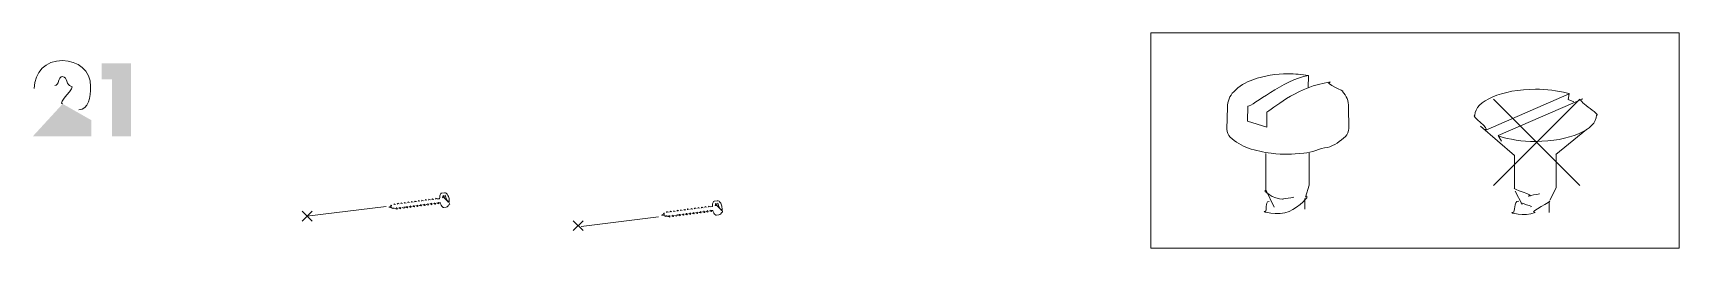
# Model space of a CAD drawing. Header units: metres. Extents: x -27.1 to 47.9, y -10.7 to 6.6.
# Drawn here: x 35.8 to 38.861, y -0.678 to -0.278 of the extents above; entities that cross this region are included whole.
import ezdxf

# ---------------------------------------------------------------- set-up
doc = ezdxf.new("R2010")
doc.units = ezdxf.units.M
doc.header["$MEASUREMENT"] = 0
doc.layers.add('PDF_Working_Num_Penna__7_Num_Penna__7_Num_Penna__7_Num_Penna__7_Num_Penna__7_Num_Penna__7', color=7, linetype='Continuous', lineweight=18)

msp = doc.modelspace()

# ---------------------------------------------------------------- hatches: boundary and pattern name
at = {"layer": 'PDF_Working_Num_Penna__7_Num_Penna__7_Num_Penna__7_Num_Penna__7_Num_Penna__7_Num_Penna__7', "linetype": 'Continuous', "lineweight": 18}
for points in [[(35.9475, -0.3646), (35.9475, -0.4701), (35.9827, -0.4701), (35.9827, -0.3349), (35.9282, -0.3349), (35.9282, -0.3646)], [(35.8554, -0.41), (35.8002, -0.4701), (35.9088, -0.4701), (35.9088, -0.4403)]]:
    msp.add_hatch(color=7, dxfattribs=at).paths.add_polyline_path(points)

# ---------------------------------------------------------------- linework, layer by layer
at = {"layer": 'PDF_Working_Num_Penna__7_Num_Penna__7_Num_Penna__7_Num_Penna__7_Num_Penna__7_Num_Penna__7', "color": 7, "linetype": 'Continuous', "lineweight": 18, "flags": 128}
for points in [[(38.8615, -0.6782), (37.8789, -0.6782), (37.8789, -0.278), (38.8615, -0.278)], [(36.5653, -0.5842), (36.562, -0.5846), (36.5628, -0.5803)], [(37.0725, -0.5989), (37.0692, -0.5993), (37.07, -0.5949)]]:
    msp.add_lwpolyline(points, close=True, dxfattribs=at)
for points in [[(38.1719, -0.3799), (38.1721, -0.3575, 0.044804), (38.1344, -0.354, 0.080648), (38.069, -0.365, 0.117093), (38.0332, -0.3874, 0.199359), (38.0216, -0.4161), (38.0207, -0.4571, 0.196622), (38.0268, -0.4717, 0.116494), (38.0606, -0.4923, 0.04778), (38.1029, -0.5019)], [(38.2075, -0.4914, 0.116819), (38.241, -0.4705, 0.201022), (38.247, -0.4557), (38.2469, -0.4157, 0.199914), (38.2353, -0.3871)], [(38.5947, -0.3828, -0.063873), (38.6539, -0.39), (38.6569, -0.391), (38.6568, -0.3911)], [(36.5522, -0.5869), (36.5565, -0.5864, -0.046365), (36.557, -0.5812, -0.116348), (36.5589, -0.577, -0.199289), (36.5605, -0.576), (36.5653, -0.5755, -0.198473), (36.5689, -0.5764, -0.117229), (36.572, -0.5803, -0.081566), (36.5743, -0.5878, -0.045966), (36.5745, -0.5923), (36.5719, -0.5926)], [(36.572, -0.6001, -0.198066), (36.5688, -0.6019), (36.5641, -0.6026, -0.197175), (36.5623, -0.6021, -0.114823), (36.5593, -0.5985, -0.047876), (36.5574, -0.5935), (36.5554, -0.5938)], [(37.0594, -0.6015), (37.0637, -0.601, -0.046446), (37.0642, -0.5959, -0.116348), (37.0661, -0.5916, -0.199289), (37.0677, -0.5907), (37.0725, -0.5901, -0.198473), (37.0761, -0.5911, -0.117797), (37.0792, -0.5949, -0.081566), (37.0815, -0.6024, -0.04593), (37.0817, -0.6069), (37.079, -0.6072)], [(37.0792, -0.6148, -0.197908), (37.076, -0.6166), (37.0713, -0.6172, -0.197175), (37.0695, -0.6167, -0.114823), (37.0665, -0.6131, -0.047876), (37.0646, -0.6082), (37.0626, -0.6084)]]:
    msp.add_lwpolyline(points, format="xyb", dxfattribs=at)
for points in [[(38.6568, -0.3911), (38.5023, -0.4591)], [(38.6569, -0.3915), (38.655, -0.4019), (38.6655, -0.4065)], [(38.0948, -0.4255), (38.0946, -0.4535), (38.0591, -0.4424), (38.0592, -0.4143)], [(38.5163, -0.5619), (38.6767, -0.4015)], [(38.6767, -0.5619), (38.5163, -0.4015)], [(38.6823, -0.4005), (38.5253, -0.4686), (38.5314, -0.4795)], [(38.5556, -0.5677), (38.5556, -0.5059), (38.492, -0.4517)], [(38.6321, -0.5039), (38.6893, -0.4579)], [(38.1086, -0.6019), (38.0929, -0.5699), (38.0929, -0.5026)], [(38.167, -0.5834), (38.1738, -0.5615), (38.1738, -0.5014)], [(38.6217, -0.5887), (38.6331, -0.5655), (38.6331, -0.5039)], [(38.5564, -0.5725), (38.5696, -0.597)], [(36.3008, -0.6095), (36.3193, -0.628)], [(36.3008, -0.6279), (36.3194, -0.6096)], [(36.4573, -0.6006), (36.3095, -0.6191)], [(38.1657, -0.586), (38.1657, -0.6058)], [(38.6199, -0.5913), (38.6199, -0.6118)], [(36.805, -0.6457), (36.8236, -0.6274)], [(36.8051, -0.6273), (36.8235, -0.6458)], [(36.9634, -0.62), (36.8195, -0.638)]]:
    msp.add_lwpolyline(points, dxfattribs=at)
for points in [[(36.4659, -0.5997, 0.037404), (36.4659, -0.6003), (36.4621, -0.6022), (36.4671, -0.6032, 0.032258)], [(36.474, -0.6044), (36.4709, -0.604), (36.4694, -0.6037, -0.121671)], [(36.4934, -0.6019), (36.4908, -0.6022), (36.49, -0.6023, -0.105448), (36.4897, -0.6023, -0.117239)], [(36.9731, -0.6143, 0.03703), (36.9731, -0.6149), (36.9693, -0.6169), (36.9743, -0.6179, 0.032258)], [(36.9812, -0.619), (36.978, -0.6186), (36.9766, -0.6184, -0.121671)], [(37.0006, -0.6165), (36.998, -0.6168), (36.9972, -0.6169, -0.105448), (36.9969, -0.6169, -0.117239)]]:
    msp.add_lwpolyline(points, format="xyb", close=True, dxfattribs=at)
at = {"layer": 'PDF_Working_Num_Penna__7_Num_Penna__7_Num_Penna__7_Num_Penna__7_Num_Penna__7_Num_Penna__7', "color": 7, "linetype": 'Continuous', "lineweight": 18}
for centre, radius, start, end in [((36.4842, -0.6004), 0.00283, 225.3272, 252.569), ((36.4972, -0.5986), 0.00297, 225.674, 251.5157), ((36.5036, -0.5978), 0.00292, 225.6657, 251.9644), ((36.5101, -0.5968), 0.00304, 226.136, 251.2258), ((36.5165, -0.5961), 0.00293, 225.4754, 251.7142), ((36.523, -0.5952), 0.00305, 225.9995, 251.1902), ((36.5294, -0.5945), 0.00285, 225.2815, 252.0804), ((36.5359, -0.5935), 0.00299, 225.9924, 251.6377), ((36.5423, -0.5927), 0.00298, 225.6166, 251.3038), ((36.5487, -0.592), 0.00281, 224.6394, 252.112), ((36.5553, -0.591), 0.003, 225.9361, 251.4257), ((37.0302, -0.6099), 0.00296, 225.8634, 251.7666), ((37.0366, -0.6091), 0.00291, 225.8026, 252.0028), ((37.0431, -0.6082), 0.00299, 225.9924, 251.6377), ((37.056, -0.6066), 0.00287, 224.9629, 251.7885), ((37.0624, -0.6057), 0.003, 225.9361, 251.4257), ((36.985, -0.6157), 0.00301, 226.0611, 251.569), ((36.9914, -0.615), 0.00283, 225.3272, 252.569), ((37.0044, -0.6132), 0.00297, 225.674, 251.5157), ((37.0108, -0.6124), 0.00292, 225.6657, 251.9644), ((37.0173, -0.6115), 0.00304, 226.136, 251.2258), ((37.0237, -0.6108), 0.00293, 225.4754, 251.7142)]:
    msp.add_arc(centre, radius, start, end, dxfattribs=at)
for points in [[(35.8552, -0.3295), (35.8233, -0.3295), (35.8036, -0.3505), (35.8025, -0.3815)], [(35.9074, -0.3775), (35.9074, -0.3481), (35.8835, -0.3295), (35.8552, -0.3295)], [(35.8407, -0.3758), (35.8498, -0.3758), (35.8459, -0.3593), (35.8554, -0.3593)], [(35.8554, -0.3593), (35.8647, -0.3593), (35.8622, -0.3768), (35.8708, -0.3768)], [(38.0592, -0.4143), (38.0698, -0.4143), (38.1241, -0.365), (38.1721, -0.3575)], [(35.8708, -0.3768), (35.8832, -0.3768), (35.8437, -0.41), (35.8554, -0.41)], [(35.8855, -0.4208), (35.9042, -0.4208), (35.9074, -0.3969), (35.9074, -0.3775)], [(38.2126, -0.3693), (38.1523, -0.3784), (38.1149, -0.4124), (38.0948, -0.4255)], [(38.2353, -0.3871), (38.2432, -0.3871), (38.1979, -0.3703), (38.2127, -0.3703)], [(38.4817, -0.4313), (38.4817, -0.4045), (38.5323, -0.3828), (38.5947, -0.3828)], [(38.7077, -0.4313), (38.7193, -0.4313), (38.6644, -0.4007), (38.6823, -0.4007)], [(38.5, -0.4579), (38.5139, -0.4579), (38.4719, -0.4313), (38.4817, -0.4313)], [(38.5947, -0.4799), (38.6571, -0.4799), (38.7077, -0.4581), (38.7077, -0.4313)], [(38.527, -0.4702), (38.5458, -0.4763), (38.5693, -0.4799), (38.5947, -0.4799)], [(38.1029, -0.5019), (38.1278, -0.505), (38.1401, -0.5039), (38.1638, -0.5017)], [(38.1638, -0.5017), (38.1789, -0.5017), (38.1924, -0.4914), (38.2075, -0.4914)], [(36.5661, -0.5799), (36.5674, -0.5799), (36.5687, -0.5923), (36.5745, -0.5923)], [(38.125, -0.5875), (38.1077, -0.5875), (38.084, -0.5701), (38.0936, -0.5701)], [(38.1675, -0.5811), (38.1766, -0.5811), (38.1542, -0.6021), (38.1366, -0.6099)], [(38.5823, -0.5815), (38.597, -0.5815), (38.5475, -0.5669), (38.5555, -0.5669)], [(38.6012, -0.5773), (38.6067, -0.5773), (38.5749, -0.5815), (38.5823, -0.5815)], [(36.4663, -0.5987), (36.4666, -0.5987), (36.4654, -0.5997), (36.4659, -0.5997)], [(36.4677, -0.5991), (36.4683, -0.5991), (36.4659, -0.5987), (36.4663, -0.5987)], [(36.4675, -0.6038), (36.4686, -0.6038), (36.4689, -0.6048), (36.4694, -0.6048)], [(36.4694, -0.6048), (36.4697, -0.6048), (36.4694, -0.6039), (36.4698, -0.6039)], [(36.4712, -0.5974), (36.4721, -0.5974), (36.4715, -0.5957), (36.472, -0.5957)], [(36.472, -0.5957), (36.4728, -0.5957), (36.4733, -0.597), (36.4747, -0.597)], [(36.4771, -0.606), (36.478, -0.606), (36.4723, -0.6044), (36.474, -0.6044)], [(36.4768, -0.6039), (36.4773, -0.6039), (36.4752, -0.6032), (36.4757, -0.6032)], [(36.4779, -0.6039), (36.479, -0.6039), (36.4765, -0.606), (36.4771, -0.606)], [(36.4771, -0.604), (36.4772, -0.604), (36.4767, -0.6039), (36.4768, -0.6039)], [(36.4777, -0.5966), (36.4786, -0.5966), (36.4779, -0.5949), (36.4785, -0.5949)], [(36.4785, -0.5949), (36.4793, -0.5949), (36.4797, -0.5961), (36.4812, -0.5961)], [(36.4836, -0.6051), (36.4845, -0.6051), (36.4787, -0.6035), (36.4805, -0.6035)], [(36.4844, -0.603), (36.4854, -0.603), (36.483, -0.6051), (36.4836, -0.6051)], [(36.4836, -0.6031), (36.4837, -0.6031), (36.4832, -0.6031), (36.4833, -0.6031)], [(36.4842, -0.5957), (36.485, -0.5957), (36.4844, -0.594), (36.4849, -0.594)], [(36.4849, -0.594), (36.4857, -0.594), (36.4862, -0.5953), (36.4877, -0.5953)], [(36.4901, -0.6043), (36.4909, -0.6043), (36.4852, -0.6027), (36.4869, -0.6027)], [(36.4908, -0.6022), (36.4919, -0.6022), (36.4894, -0.6043), (36.4901, -0.6043)], [(36.4906, -0.5949), (36.4915, -0.5949), (36.4908, -0.5932), (36.4914, -0.5932)], [(36.4914, -0.5932), (36.4922, -0.5932), (36.4927, -0.5945), (36.4941, -0.5945)], [(36.4965, -0.6035), (36.4974, -0.6035), (36.4917, -0.6019), (36.4934, -0.6019)], [(36.4973, -0.6013), (36.4983, -0.6013), (36.4959, -0.6035), (36.4965, -0.6035)], [(36.4965, -0.6014), (36.4966, -0.6014), (36.4961, -0.6014), (36.4962, -0.6014)], [(36.4971, -0.5941), (36.4979, -0.5941), (36.4973, -0.5924), (36.4978, -0.5924)], [(36.4978, -0.5924), (36.4986, -0.5924), (36.4991, -0.5936), (36.5006, -0.5936)], [(36.503, -0.6026), (36.5038, -0.6026), (36.4981, -0.601), (36.4999, -0.601)], [(36.5037, -0.6005), (36.5048, -0.6005), (36.5023, -0.6026), (36.503, -0.6026)], [(36.503, -0.6006), (36.5031, -0.6006), (36.5026, -0.6006), (36.5027, -0.6006)], [(36.5035, -0.5932), (36.5044, -0.5932), (36.5038, -0.5915), (36.5043, -0.5915)], [(36.5043, -0.5915), (36.5051, -0.5915), (36.5056, -0.5928), (36.507, -0.5928)], [(36.5094, -0.6018), (36.5103, -0.6018), (36.5046, -0.6002), (36.5063, -0.6002)], [(36.5102, -0.5997), (36.5113, -0.5997), (36.5088, -0.6018), (36.5094, -0.6018)], [(36.5094, -0.5998), (36.5095, -0.5998), (36.509, -0.5997), (36.5091, -0.5997)], [(36.51, -0.5924), (36.5108, -0.5924), (36.5102, -0.5907), (36.5107, -0.5907)], [(36.5107, -0.5907), (36.5115, -0.5907), (36.512, -0.5919), (36.5135, -0.5919)], [(36.5159, -0.6009), (36.5168, -0.6009), (36.511, -0.5993), (36.5128, -0.5993)], [(36.5166, -0.5988), (36.5177, -0.5988), (36.5153, -0.6009), (36.5159, -0.6009)], [(36.5159, -0.5989), (36.516, -0.5989), (36.5155, -0.5989), (36.5156, -0.5989)], [(36.5164, -0.5915), (36.5173, -0.5915), (36.5167, -0.5898), (36.5172, -0.5898)], [(36.5172, -0.5898), (36.518, -0.5898), (36.5185, -0.5911), (36.5199, -0.5911)], [(36.5223, -0.6001), (36.5232, -0.6001), (36.5175, -0.5985), (36.5192, -0.5985)], [(36.5231, -0.598), (36.5241, -0.598), (36.5217, -0.6001), (36.5223, -0.6001)], [(36.5223, -0.5981), (36.5225, -0.5981), (36.5219, -0.5981), (36.522, -0.5981)], [(36.5229, -0.5907), (36.5237, -0.5907), (36.5231, -0.589), (36.5237, -0.589)], [(36.5237, -0.589), (36.5244, -0.589), (36.5249, -0.5902), (36.5264, -0.5902)], [(36.5288, -0.5993), (36.5297, -0.5993), (36.5239, -0.5976), (36.5257, -0.5976)], [(36.5295, -0.5971), (36.5306, -0.5971), (36.5282, -0.5993), (36.5288, -0.5993)], [(36.5288, -0.5972), (36.5289, -0.5972), (36.5284, -0.5972), (36.5285, -0.5972)], [(36.5293, -0.5899), (36.5302, -0.5899), (36.5296, -0.5881), (36.5301, -0.5881)], [(36.5301, -0.5881), (36.5309, -0.5881), (36.5314, -0.5894), (36.5329, -0.5894)], [(36.5353, -0.5984), (36.5361, -0.5984), (36.5304, -0.5968), (36.5321, -0.5968)], [(36.536, -0.5963), (36.5371, -0.5963), (36.5346, -0.5984), (36.5353, -0.5984)], [(36.5353, -0.5964), (36.5354, -0.5964), (36.5349, -0.5964), (36.535, -0.5964)], [(36.5358, -0.589), (36.5366, -0.589), (36.536, -0.5873), (36.5366, -0.5873)], [(36.5366, -0.5873), (36.5373, -0.5873), (36.5378, -0.5886), (36.5393, -0.5886)], [(36.5417, -0.5976), (36.5426, -0.5976), (36.5369, -0.5959), (36.5386, -0.5959)], [(36.5425, -0.5955), (36.5435, -0.5955), (36.5411, -0.5976), (36.5417, -0.5976)], [(36.5417, -0.5956), (36.5418, -0.5956), (36.5413, -0.5955), (36.5414, -0.5955)], [(36.5423, -0.5882), (36.5431, -0.5882), (36.5425, -0.5865), (36.543, -0.5865)], [(36.543, -0.5865), (36.5438, -0.5865), (36.5443, -0.5877), (36.5458, -0.5877)], [(36.5482, -0.5967), (36.5491, -0.5967), (36.5433, -0.5951), (36.545, -0.5951)], [(36.5489, -0.5946), (36.55, -0.5946), (36.5476, -0.5967), (36.5482, -0.5967)], [(36.5482, -0.5947), (36.5483, -0.5947), (36.5478, -0.5947), (36.5479, -0.5947)], [(36.5487, -0.5873), (36.5495, -0.5873), (36.5489, -0.5856), (36.5495, -0.5856)], [(36.5495, -0.5856), (36.5503, -0.5856), (36.5508, -0.5869), (36.5522, -0.5869)], [(36.5546, -0.5959), (36.5555, -0.5959), (36.5498, -0.5943), (36.5515, -0.5943)], [(36.5554, -0.5938), (36.5564, -0.5938), (36.554, -0.5959), (36.5546, -0.5959)], [(36.5546, -0.5939), (36.5547, -0.5939), (36.5542, -0.5938), (36.5543, -0.5938)], [(36.5737, -0.5972), (36.5809, -0.5972), (36.5625, -0.5842), (36.5653, -0.5842)], [(36.5736, -0.5972), (36.5754, -0.5972), (36.5711, -0.6001), (36.572, -0.6001)], [(36.9784, -0.6121), (36.9793, -0.6121), (36.9787, -0.6104), (36.9792, -0.6104)], [(36.9792, -0.6104), (36.98, -0.6104), (36.9805, -0.6116), (36.9819, -0.6116)], [(36.9849, -0.6112), (36.9857, -0.6112), (36.9851, -0.6095), (36.9857, -0.6095)], [(36.9857, -0.6095), (36.9864, -0.6095), (36.9869, -0.6108), (36.9884, -0.6108)], [(36.9913, -0.6104), (36.9922, -0.6104), (36.9916, -0.6087), (36.9921, -0.6087)], [(36.9921, -0.6087), (36.9929, -0.6087), (36.9934, -0.6099), (36.9948, -0.6099)], [(36.9978, -0.6096), (36.9987, -0.6096), (36.998, -0.6078), (36.9986, -0.6078)], [(36.9986, -0.6078), (36.9994, -0.6078), (36.9998, -0.6091), (37.0013, -0.6091)], [(37.0043, -0.6087), (37.0051, -0.6087), (37.0045, -0.607), (37.005, -0.607)], [(37.005, -0.607), (37.0058, -0.607), (37.0063, -0.6083), (37.0078, -0.6083)], [(37.0107, -0.6079), (37.0116, -0.6079), (37.0109, -0.6062), (37.0115, -0.6062)], [(37.0115, -0.6062), (37.0123, -0.6062), (37.0128, -0.6074), (37.0142, -0.6074)], [(37.0172, -0.607), (37.018, -0.607), (37.0174, -0.6053), (37.0179, -0.6053)], [(37.0179, -0.6053), (37.0187, -0.6053), (37.0192, -0.6066), (37.0207, -0.6066)], [(37.0236, -0.6062), (37.0245, -0.6062), (37.0238, -0.6045), (37.0244, -0.6045)], [(37.0244, -0.6045), (37.0252, -0.6045), (37.0257, -0.6057), (37.0271, -0.6057)], [(37.0301, -0.6053), (37.0309, -0.6053), (37.0303, -0.6036), (37.0308, -0.6036)], [(37.0308, -0.6036), (37.0316, -0.6036), (37.0321, -0.6049), (37.0336, -0.6049)], [(37.0367, -0.6118), (37.0378, -0.6118), (37.0354, -0.6139), (37.036, -0.6139)], [(37.036, -0.6119), (37.0361, -0.6119), (37.0356, -0.6119), (37.0357, -0.6119)], [(37.0365, -0.6045), (37.0374, -0.6045), (37.0368, -0.6028), (37.0373, -0.6028)], [(37.0373, -0.6028), (37.0381, -0.6028), (37.0386, -0.6041), (37.04, -0.6041)], [(37.0425, -0.6131), (37.0433, -0.6131), (37.0376, -0.6115), (37.0393, -0.6115)], [(37.0432, -0.611), (37.0443, -0.611), (37.0418, -0.6131), (37.0425, -0.6131)], [(37.0424, -0.611), (37.0425, -0.611), (37.042, -0.611), (37.0421, -0.611)], [(37.043, -0.6037), (37.0438, -0.6037), (37.0432, -0.602), (37.0438, -0.602)], [(37.0438, -0.602), (37.0445, -0.602), (37.045, -0.6032), (37.0465, -0.6032)], [(37.0489, -0.6122), (37.0498, -0.6122), (37.044, -0.6106), (37.0458, -0.6106)], [(37.0486, -0.6102), (37.049, -0.6102), (37.047, -0.6095), (37.0475, -0.6095)], [(37.0496, -0.6101), (37.0507, -0.6101), (37.0483, -0.6122), (37.0489, -0.6122)], [(37.0489, -0.6102), (37.049, -0.6102), (37.0485, -0.6102), (37.0486, -0.6102)], [(37.0494, -0.6028), (37.0503, -0.6028), (37.0497, -0.6011), (37.0502, -0.6011)], [(37.0502, -0.6011), (37.051, -0.6011), (37.0515, -0.6024), (37.053, -0.6024)], [(37.0554, -0.6114), (37.0562, -0.6114), (37.0505, -0.6098), (37.0522, -0.6098)], [(37.0561, -0.6093), (37.0572, -0.6093), (37.0547, -0.6114), (37.0554, -0.6114)], [(37.0553, -0.6094), (37.0554, -0.6094), (37.055, -0.6093), (37.0551, -0.6093)], [(37.0559, -0.602), (37.0567, -0.602), (37.0561, -0.6003), (37.0567, -0.6003)], [(37.0567, -0.6003), (37.0574, -0.6003), (37.0579, -0.6015), (37.0594, -0.6015)], [(37.0618, -0.6105), (37.0627, -0.6105), (37.0569, -0.6089), (37.0587, -0.6089)], [(37.0626, -0.6084), (37.0636, -0.6084), (37.0612, -0.6105), (37.0618, -0.6105)], [(37.0618, -0.6085), (37.0619, -0.6085), (37.0614, -0.6085), (37.0615, -0.6085)], [(37.0809, -0.6119), (37.0881, -0.6119), (37.0697, -0.5989), (37.0725, -0.5989)], [(37.0733, -0.5945), (37.0745, -0.5945), (37.0759, -0.6069), (37.0817, -0.6069)], [(37.0808, -0.6119), (37.0825, -0.6119), (37.0783, -0.6148), (37.0792, -0.6148)], [(38.1366, -0.6099), (38.1158, -0.6191), (38.0815, -0.6099), (38.0916, -0.6099)], [(38.0916, -0.6099), (38.0971, -0.6099), (38.0896, -0.5916), (38.0989, -0.5916)], [(38.1448, -0.5836), (38.1507, -0.5836), (38.1175, -0.5875), (38.125, -0.5875)], [(38.5937, -0.6119), (38.5745, -0.6204), (38.5428, -0.6119), (38.5521, -0.6119)], [(38.5521, -0.6119), (38.5583, -0.6119), (38.5518, -0.5909), (38.5634, -0.5909)], [(38.5857, -0.6015), (38.5947, -0.6015), (38.562, -0.5938), (38.5677, -0.5938)], [(38.6207, -0.5901), (38.629, -0.5901), (38.5792, -0.6119), (38.5937, -0.6119)], [(36.9735, -0.6133), (36.9738, -0.6133), (36.9726, -0.6143), (36.9731, -0.6143)], [(36.9748, -0.6138), (36.9755, -0.6138), (36.9731, -0.6133), (36.9735, -0.6133)], [(36.9747, -0.6185), (36.9758, -0.6185), (36.9761, -0.6194), (36.9766, -0.6194)], [(36.9766, -0.6194), (36.9769, -0.6194), (36.9766, -0.6185), (36.977, -0.6185)], [(36.9843, -0.6206), (36.9852, -0.6206), (36.9795, -0.619), (36.9812, -0.619)], [(36.9851, -0.6185), (36.9861, -0.6185), (36.9837, -0.6206), (36.9843, -0.6206)], [(36.9843, -0.6186), (36.9844, -0.6186), (36.9839, -0.6186), (36.984, -0.6186)], [(36.9908, -0.6198), (36.9917, -0.6198), (36.9859, -0.6182), (36.9877, -0.6182)], [(36.9916, -0.6177), (36.9926, -0.6177), (36.9902, -0.6198), (36.9908, -0.6198)], [(36.9908, -0.6178), (36.9909, -0.6178), (36.9904, -0.6177), (36.9905, -0.6177)], [(36.9972, -0.619), (36.9981, -0.619), (36.9924, -0.6173), (36.9941, -0.6173)], [(36.998, -0.6168), (36.9991, -0.6168), (36.9966, -0.619), (36.9972, -0.619)], [(37.0037, -0.6181), (37.0046, -0.6181), (36.9988, -0.6165), (37.0006, -0.6165)], [(37.0045, -0.616), (37.0055, -0.616), (37.0031, -0.6181), (37.0037, -0.6181)], [(37.0037, -0.6161), (37.0038, -0.6161), (37.0033, -0.6161), (37.0034, -0.6161)], [(37.0102, -0.6173), (37.011, -0.6173), (37.0053, -0.6156), (37.0071, -0.6156)], [(37.0109, -0.6151), (37.012, -0.6151), (37.0095, -0.6173), (37.0102, -0.6173)], [(37.0101, -0.6152), (37.0102, -0.6152), (37.0098, -0.6152), (37.0099, -0.6152)], [(37.0166, -0.6164), (37.0175, -0.6164), (37.0117, -0.6148), (37.0135, -0.6148)], [(37.0174, -0.6143), (37.0184, -0.6143), (37.016, -0.6164), (37.0166, -0.6164)], [(37.0166, -0.6144), (37.0167, -0.6144), (37.0162, -0.6144), (37.0163, -0.6144)], [(37.0231, -0.6156), (37.0239, -0.6156), (37.0182, -0.614), (37.02, -0.614)], [(37.0238, -0.6135), (37.0249, -0.6135), (37.0225, -0.6156), (37.0231, -0.6156)], [(37.0231, -0.6136), (37.0232, -0.6136), (37.0227, -0.6135), (37.0228, -0.6135)], [(37.0295, -0.6147), (37.0304, -0.6147), (37.0247, -0.6131), (37.0264, -0.6131)], [(37.0303, -0.6126), (37.0313, -0.6126), (37.0289, -0.6147), (37.0295, -0.6147)], [(37.0295, -0.6127), (37.0296, -0.6127), (37.0291, -0.6127), (37.0292, -0.6127)], [(37.036, -0.6139), (37.0368, -0.6139), (37.0311, -0.6123), (37.0329, -0.6123)]]:
    msp.add_open_spline(points, degree=3, dxfattribs=at)

doc.saveas('drawing.dxf')
